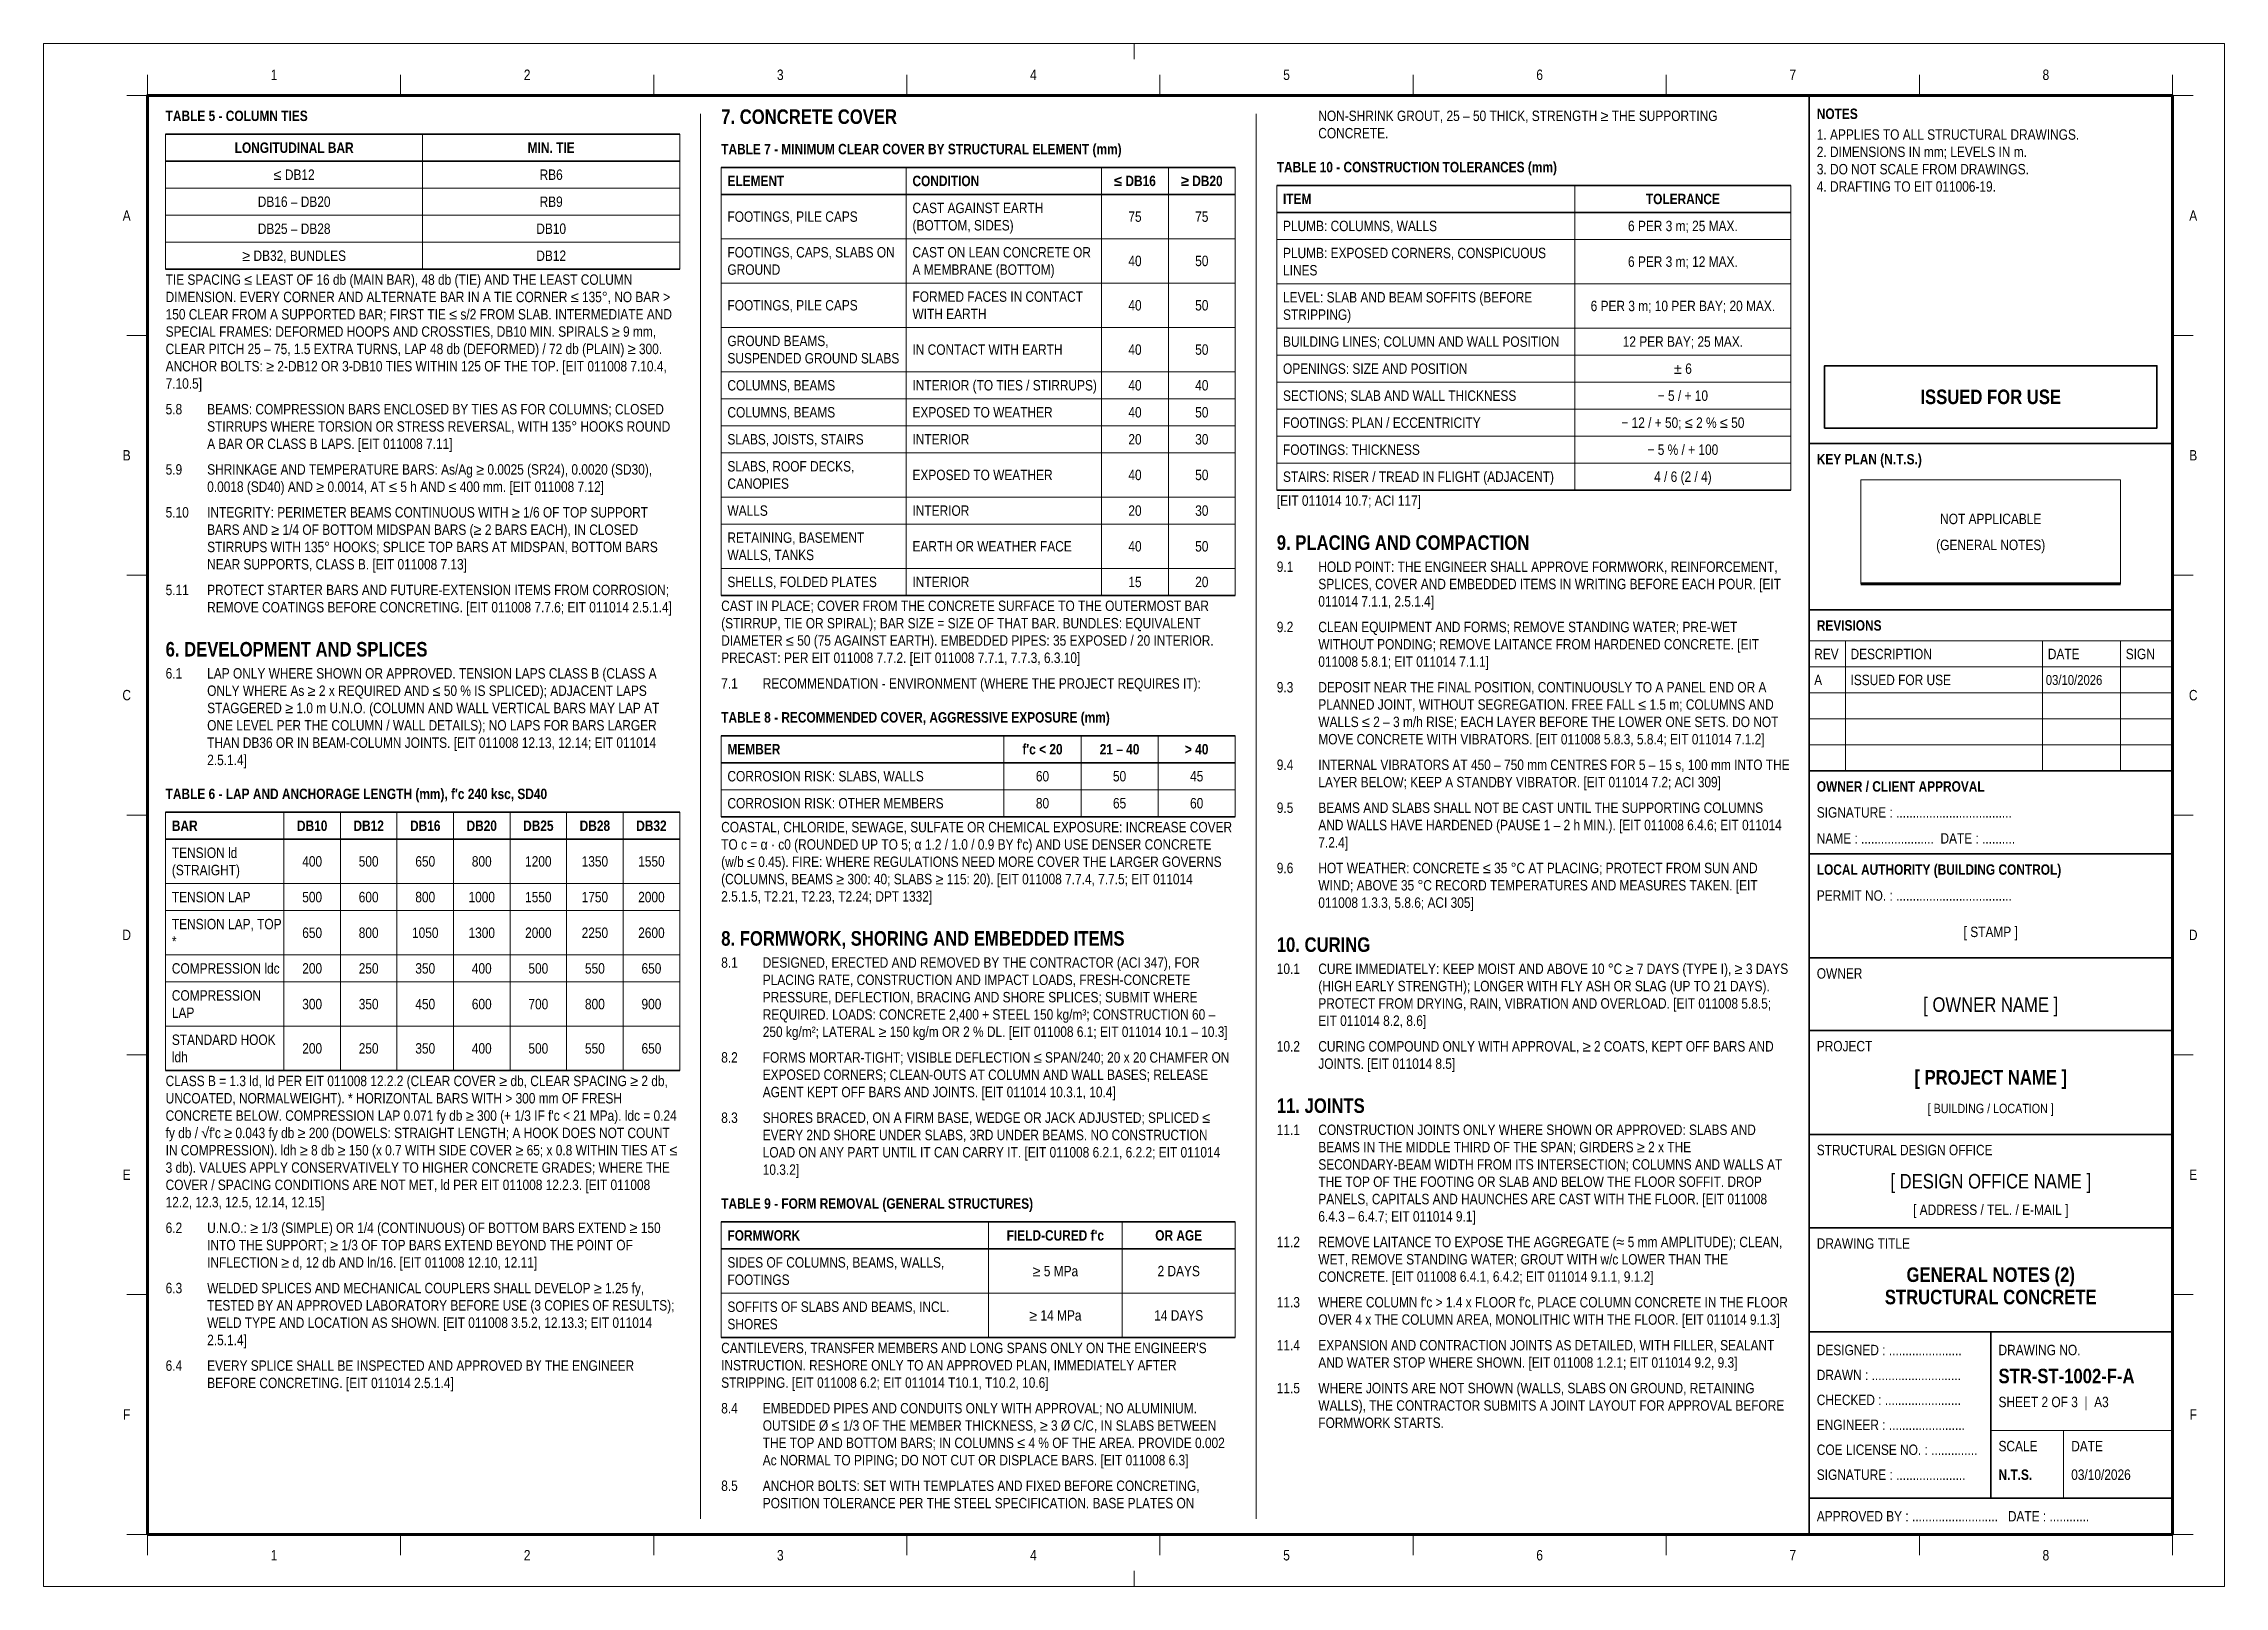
# Paper-space layout '1002' of a CAD drawing. Header units: millimetres. Extents: x 0 to 420, y 0 to 297.
# The model-space entities are those that its viewports show. They can reach past a viewport. Long polylines and large blocks are cut down to what shows.
import ezdxf
from ezdxf.enums import TextEntityAlignment as Align

# ---------------------------------------------------------------- set-up
doc = ezdxf.new("R2010")
doc.units = ezdxf.units.MM
for name, color, linetype, lineweight in [('S-FRAME', 7, 'Continuous', 70), ('S-TEXT', 7, 'Continuous', 18), ('S-TITLE', 7, 'Continuous', 35), ('S-TTLB', 7, 'Continuous', 35), ('S-TTLB-THIN', 8, 'Continuous', 18), ('S-ZONE', 8, 'Continuous', 18)]:
    doc.layers.add(name, color=color, linetype=linetype, lineweight=lineweight)
for name, color, linetype, lineweight, plot in [('S-SHEET', 8, 'Continuous', 13, False), ('S-TB-AREA', 8, 'Continuous', 13, False), ('S-VPORT', 8, 'Continuous', 13, False)]:
    doc.layers.add(name, color=color, linetype=linetype, lineweight=lineweight, plot=plot)
doc.styles.add('AN', font='ARIALN_0.TTF')
doc.styles.add('ANB', font='ARIALNB_0.TTF')

# ---------------------------------------------------------------- blocks, each defined once
blk = doc.blocks.new('TB-A3-NRW')
at = {"layer": 'S-FRAME', "flags": 128}
blk.add_lwpolyline([(20, 10), (410, 10), (410, 287), (20, 287)], close=True, dxfattribs=at)
blk.add_lwpolyline([(350, 193), (400, 193)], dxfattribs=at)
at = {"layer": 'S-SHEET', "flags": 128}
blk.add_lwpolyline([(0, 0), (420, 0), (420, 297), (0, 297)], close=True, dxfattribs=at)
at = {"layer": 'S-TB-AREA', "flags": 128}
blk.add_lwpolyline([(20, 10), (340, 10), (340, 287), (20, 287)], close=True, dxfattribs=at)
at = {"layer": 'S-TITLE', "flags": 128}
blk.add_lwpolyline([(343, 223), (407, 223), (407, 235), (343, 235)], close=True, dxfattribs=at)
at = {"layer": 'S-TTLB'}
for p, q in [((340, 10), (340, 287)), ((340, 220), (410, 220)), ((340, 188), (410, 188)), ((340, 157), (410, 157)), ((340, 157), (410, 157)), ((340, 141), (410, 141)), ((340, 121), (410, 121)), ((340, 107), (410, 107)), ((340, 87), (410, 87)), ((340, 69), (410, 69)), ((340, 49), (410, 49)), ((375, 17), (375, 49)), ((340, 17), (410, 17))]:
    blk.add_line(p, q, dxfattribs=at)
at = {"layer": 'S-TTLB-THIN'}
for p, q in [((340, 182), (410, 182)), ((347, 157), (347, 182)), ((385, 157), (385, 182)), ((400, 157), (400, 182)), ((340, 177), (410, 177)), ((340, 172), (410, 172)), ((340, 167), (410, 167)), ((340, 162), (410, 162)), ((375, 30), (410, 30)), ((389, 17), (389, 30))]:
    blk.add_line(p, q, dxfattribs=at)
at = {"layer": 'S-TTLB-THIN', "flags": 128}
blk.add_lwpolyline([(350, 193), (400, 193), (400, 213), (350, 213)], close=True, dxfattribs=at)
at = {"layer": 'S-ZONE'}
for p, q in [((210, 297), (210, 294)), ((20, 287), (20, 291)), ((68.75, 287), (68.75, 291)), ((117.5, 287), (117.5, 291)), ((166.25, 287), (166.25, 291)), ((215, 287), (215, 291)), ((263.75, 287), (263.75, 291)), ((312.5, 287), (312.5, 291)), ((361.25, 287), (361.25, 291)), ((410, 287), (410, 291)), ((16, 287), (20, 287)), ((410, 287), (414, 287)), ((16, 240.83), (20, 240.83)), ((410, 240.83), (414, 240.83)), ((16, 194.67), (20, 194.67)), ((410, 194.67), (414, 194.67)), ((16, 148.5), (20, 148.5)), ((410, 148.5), (414, 148.5)), ((16, 102.33), (20, 102.33)), ((410, 102.33), (414, 102.33)), ((16, 56.17), (20, 56.17)), ((410, 56.17), (414, 56.17)), ((16, 10), (20, 10)), ((20, 10), (20, 6)), ((68.75, 10), (68.75, 6)), ((117.5, 10), (117.5, 6)), ((166.25, 10), (166.25, 6)), ((215, 10), (215, 6)), ((263.75, 10), (263.75, 6)), ((312.5, 10), (312.5, 6)), ((361.25, 10), (361.25, 6)), ((410, 10), (410, 6)), ((410, 10), (414, 10)), ((210, 0), (210, 3))]:
    blk.add_line(p, q, dxfattribs=at)
at = {"layer": 'S-TEXT'}
for s, style, p in [('NOTES', 'ANB', (341.5, 283.5)), ('KEY PLAN (N.T.S.)', 'ANB', (341.5, 217)), ('REVISIONS', 'ANB', (341.5, 185)), ('REV', 'AN', (341, 179.5)), ('DESCRIPTION', 'AN', (348, 179.5)), ('DATE', 'AN', (386, 179.5)), ('SIGN', 'AN', (401, 179.5)), ('OWNER / CLIENT APPROVAL', 'ANB', (341.5, 154)), ('SIGNATURE : ...................................', 'AN', (341.5, 149)), ('NAME : ......................  DATE : ..........', 'AN', (341.5, 144)), ('LOCAL AUTHORITY (BUILDING CONTROL)', 'ANB', (341.5, 138)), ('PERMIT NO. : ...................................', 'AN', (341.5, 133)), ('OWNER', 'AN', (341.5, 118)), ('PROJECT', 'AN', (341.5, 104)), ('STRUCTURAL DESIGN OFFICE', 'AN', (341.5, 84)), ('DRAWING TITLE', 'AN', (341.5, 66)), ('DESIGNED : ......................', 'AN', (341.5, 45.5)), ('DRAWING NO.', 'AN', (376.5, 45.5)), ('DRAWN : ...........................', 'AN', (341.5, 40.7)), ('CHECKED : .......................', 'AN', (341.5, 35.9)), ('ENGINEER : .......................', 'AN', (341.5, 31.1)), ('COE LICENSE NO. : ..............', 'AN', (341.5, 26.3)), ('SCALE', 'AN', (376.5, 27)), ('DATE', 'AN', (390.5, 27)), ('SIGNATURE : .....................', 'AN', (341.5, 21.5)), ('APPROVED BY : ..........................   DATE : ............', 'AN', (341.5, 13.5))]:
    blk.add_text(s, height=2, dxfattribs=dict(at, style=style)).set_placement(p, align=Align.MIDDLE_LEFT)
at = {"layer": 'S-TEXT', "style": 'AN'}
blk.add_text('[ STAMP ]', height=2, dxfattribs=at).set_placement((375, 126), align=Align.MIDDLE_CENTER)
at = {"layer": 'S-TEXT', "insert": (341.5, 280.5), "char_height": 2, "width": 67, "attachment_point": 1, "style": 'AN'}
blk.add_mtext('1. APPLIES TO ALL STRUCTURAL DRAWINGS.\\P2. DIMENSIONS IN mm; LEVELS IN m.\\P3. DO NOT SCALE FROM DRAWINGS.\\P4. DRAFTING TO EIT 011006-19.', dxfattribs=at)
at = {"layer": 'S-TEXT'}
for tag, height, style, p in [('STATUS_1', 2.8, 'ANB', (375, 231.2)), ('STATUS_2', 2.8, 'ANB', (375, 226.8)), ('KEYPLAN_1', 2, 'AN', (375, 205.5)), ('KEYPLAN_2', 2, 'AN', (375, 200.5)), ('OWNER', 2.8, 'AN', (375, 112)), ('PROJECT', 2.8, 'ANB', (375, 98)), ('LOCATION', 1.8, 'AN', (375, 92)), ('OFFICE', 2.8, 'AN', (375, 78)), ('OFFICE_ADDR', 2, 'AN', (375, 72.5)), ('TITLE_1', 2.8, 'ANB', (375, 60)), ('TITLE_2', 2.8, 'ANB', (375, 55.7)), ('TITLE_3', 2.8, 'ANB', (375, 51.4))]:
    blk.add_attdef(tag, text='', height=height, dxfattribs=dict(at, style=style)).set_placement(p, align=Align.MIDDLE_CENTER)
for tag, height, style, p in [('REV_1', 2, 'AN', (341, 174.5)), ('REV_1_DESC', 2, 'AN', (348, 174.5)), ('REV_1_DATE', 1.9, 'AN', (385.6, 174.5)), ('REV_2', 2, 'AN', (341, 169.5)), ('REV_2_DESC', 2, 'AN', (348, 169.5)), ('REV_2_DATE', 1.9, 'AN', (385.6, 169.5)), ('REV_3', 2, 'AN', (341, 164.5)), ('REV_3_DESC', 2, 'AN', (348, 164.5)), ('REV_3_DATE', 1.9, 'AN', (385.6, 164.5)), ('REV_4', 2, 'AN', (341, 159.5)), ('REV_4_DESC', 2, 'AN', (348, 159.5)), ('REV_4_DATE', 1.9, 'AN', (385.6, 159.5)), ('DWG_NO', 2.8, 'ANB', (376.5, 40.5)), ('SHEET', 2, 'AN', (376.5, 35.5)), ('SCALE', 2, 'ANB', (376.5, 21.5)), ('DATE', 2, 'AN', (390.5, 21.5))]:
    blk.add_attdef(tag, text='', height=height, dxfattribs=dict(at, style=style)).set_placement(p, align=Align.MIDDLE_LEFT)
at = {"layer": 'S-ZONE', "style": 'AN'}
for s, p in [('1', (44.38, 291)), ('2', (93.12, 291)), ('3', (141.88, 291)), ('4', (190.62, 291)), ('5', (239.38, 291)), ('6', (288.12, 291)), ('7', (336.88, 291)), ('8', (385.62, 291)), ('A', (16, 263.92)), ('A', (414, 263.92)), ('B', (16, 217.75)), ('B', (414, 217.75)), ('C', (16, 171.58)), ('C', (414, 171.58)), ('D', (16, 125.42)), ('D', (414, 125.42)), ('E', (16, 79.25)), ('E', (414, 79.25)), ('F', (16, 33.08)), ('F', (414, 33.08)), ('1', (44.38, 6)), ('2', (93.12, 6)), ('3', (141.88, 6)), ('4', (190.62, 6)), ('5', (239.38, 6)), ('6', (288.12, 6)), ('7', (336.88, 6)), ('8', (385.62, 6))]:
    blk.add_text(s, height=2, dxfattribs=at).set_placement(p, align=Align.MIDDLE_CENTER)
blk = doc.blocks.new('NOTES-1002-1', base_point=(23.5, 13))
at = {"layer": 'S-TTLB'}
for p, q in [((23.5, 279.57), (122.5, 279.57)), ((23.5, 274.37), (122.5, 274.37)), ((130.5, 273.17), (229.5, 273.17)), ((237.5, 269.7), (336.5, 269.7)), ((130.5, 267.97), (229.5, 267.97)), ((237.5, 264.5), (336.5, 264.5)), ((23.5, 253.57), (122.5, 253.57)), ((237.5, 211.03), (336.5, 211.03)), ((130.5, 190.77), (229.5, 190.77)), ((130.5, 163.77), (229.5, 163.77)), ((130.5, 158.57), (229.5, 158.57)), ((23.5, 149.03), (122.5, 149.03)), ((130.5, 148.17), (229.5, 148.17)), ((23.5, 143.83), (122.5, 143.83)), ((23.5, 99.3), (122.5, 99.3)), ((130.5, 70.17), (229.5, 70.17)), ((130.5, 64.97), (229.5, 64.97)), ((130.5, 47.9), (229.5, 47.9))]:
    blk.add_line(p, q, dxfattribs=at)
at = {"layer": 'S-TTLB-THIN'}
for p, q in [((126.5, 13), (126.5, 283.5)), ((233.5, 13), (233.5, 283.5)), ((23.5, 279.57), (23.5, 253.57)), ((73, 279.57), (73, 253.57)), ((122.5, 279.57), (122.5, 253.57)), ((130.5, 273.17), (130.5, 190.77)), ((166.14, 273.17), (166.14, 190.77)), ((203.76, 273.17), (203.76, 190.77)), ((216.63, 273.17), (216.63, 190.77)), ((229.5, 273.17), (229.5, 190.77)), ((23.5, 269.17), (122.5, 269.17)), ((237.5, 269.7), (237.5, 211.03)), ((294.92, 269.7), (294.92, 211.03)), ((336.5, 269.7), (336.5, 211.03)), ((23.5, 263.97), (122.5, 263.97)), ((23.5, 258.77), (122.5, 258.77)), ((130.5, 259.43), (229.5, 259.43)), ((237.5, 259.3), (336.5, 259.3)), ((130.5, 250.9), (229.5, 250.9)), ((237.5, 250.77), (336.5, 250.77)), ((130.5, 242.37), (229.5, 242.37)), ((237.5, 242.23), (336.5, 242.23)), ((237.5, 237.03), (336.5, 237.03)), ((130.5, 233.83), (229.5, 233.83)), ((237.5, 231.83), (336.5, 231.83)), ((130.5, 228.63), (229.5, 228.63)), ((130.5, 223.43), (229.5, 223.43)), ((237.5, 226.63), (336.5, 226.63)), ((237.5, 221.43), (336.5, 221.43)), ((130.5, 218.23), (229.5, 218.23)), ((237.5, 216.23), (336.5, 216.23)), ((130.5, 209.7), (229.5, 209.7)), ((130.5, 204.5), (229.5, 204.5)), ((130.5, 195.97), (229.5, 195.97)), ((130.5, 163.77), (130.5, 148.17)), ((184.95, 163.77), (184.95, 148.17)), ((199.8, 163.77), (199.8, 148.17)), ((214.65, 163.77), (214.65, 148.17)), ((229.5, 163.77), (229.5, 148.17)), ((130.5, 153.37), (229.5, 153.37)), ((23.5, 149.03), (23.5, 99.3)), ((46.27, 149.03), (46.27, 99.3)), ((57.16, 149.03), (57.16, 99.3)), ((68.05, 149.03), (68.05, 99.3)), ((78.94, 149.03), (78.94, 99.3)), ((89.83, 149.03), (89.83, 99.3)), ((100.72, 149.03), (100.72, 99.3)), ((111.61, 149.03), (111.61, 99.3)), ((122.5, 149.03), (122.5, 99.3)), ((23.5, 135.3), (122.5, 135.3)), ((23.5, 130.1), (122.5, 130.1)), ((23.5, 121.57), (122.5, 121.57)), ((23.5, 116.37), (122.5, 116.37)), ((23.5, 107.83), (122.5, 107.83)), ((130.5, 70.17), (130.5, 47.9)), ((181.98, 70.17), (181.98, 47.9)), ((207.72, 70.17), (207.72, 47.9)), ((229.5, 70.17), (229.5, 47.9)), ((130.5, 56.43), (229.5, 56.43))]:
    blk.add_line(p, q, dxfattribs=at)
at = {"layer": 'S-TEXT'}
for s, height, style, p in [('TABLE 5 - COLUMN TIES', 2, 'ANB', (23.5, 281.5)), ('7. CONCRETE COVER', 2.8, 'ANB', (130.5, 280.7)), ('NON-SHRINK GROUT, 25 – 50 THICK, STRENGTH ≥ THE SUPPORTING', 2, 'AN', (245.5, 281.5)), ('TABLE 7 - MINIMUM CLEAR COVER BY STRUCTURAL ELEMENT (mm)', 2, 'ANB', (130.5, 275.1)), ('CONCRETE.', 2, 'AN', (245.5, 278.17)), ('TABLE 10 - CONSTRUCTION TOLERANCES (mm)', 2, 'ANB', (237.5, 271.63)), ('TIE SPACING ≤ LEAST OF 16 db (MAIN BAR), 48 db (TIE) AND THE LEAST COLUMN', 2, 'AN', (23.5, 249.97)), ('DIMENSION. EVERY CORNER AND ALTERNATE BAR IN A TIE CORNER ≤ 135°, NO BAR >', 2, 'AN', (23.5, 246.63)), ('150 CLEAR FROM A SUPPORTED BAR; FIRST TIE ≤ s/2 FROM SLAB. INTERMEDIATE AND', 2, 'AN', (23.5, 243.3)), ('SPECIAL FRAMES: DEFORMED HOOPS AND CROSSTIES, DB10 MIN. SPIRALS ≥ 9 mm,', 2, 'AN', (23.5, 239.97)), ('ANCHOR BOLTS: ≥ 2-DB12 OR 3-DB10 TIES WITHIN 125 OF THE TOP. [EIT 011008 7.10.4,', 2, 'AN', (23.5, 233.3)), ('CLEAR PITCH 25 – 75, 1.5 EXTRA TURNS, LAP 48 db (DEFORMED) / 72 db (PLAIN) ≥ 300.', 2, 'AN', (23.5, 236.63)), ('7.10.5]', 2, 'AN', (23.5, 229.97)), ('5.8', 2, 'AN', (23.5, 225.03)), ('BEAMS: COMPRESSION BARS ENCLOSED BY TIES AS FOR COLUMNS; CLOSED', 2, 'AN', (31.5, 225.03)), ('STIRRUPS WHERE TORSION OR STRESS REVERSAL, WITH 135° HOOKS ROUND', 2, 'AN', (31.5, 221.7)), ('A BAR OR CLASS B LAPS. [EIT 011008 7.11]', 2, 'AN', (31.5, 218.37)), ('5.9', 2, 'AN', (23.5, 213.43)), ('SHRINKAGE AND TEMPERATURE BARS: As/Ag ≥ 0.0025 (SR24), 0.0020 (SD30),', 2, 'AN', (31.5, 213.43)), ('0.0018 (SD40) AND ≥ 0.0014, AT ≤ 5 h AND ≤ 400 mm. [EIT 011008 7.12]', 2, 'AN', (31.5, 210.1)), ('[EIT 011014 10.7; ACI 117]', 2, 'AN', (237.5, 207.43)), ('5.10', 2, 'AN', (23.5, 205.17)), ('INTEGRITY: PERIMETER BEAMS CONTINUOUS WITH ≥ 1/6 OF TOP SUPPORT', 2, 'AN', (31.5, 205.17)), ('BARS AND ≥ 1/4 OF BOTTOM MIDSPAN BARS (≥ 2 BARS EACH), IN CLOSED', 2, 'AN', (31.5, 201.83)), ('9. PLACING AND COMPACTION', 2.8, 'ANB', (237.5, 198.7)), ('STIRRUPS WITH 135° HOOKS; SPLICE TOP BARS AT MIDSPAN, BOTTOM BARS', 2, 'AN', (31.5, 198.5)), ('NEAR SUPPORTS, CLASS B. [EIT 011008 7.13]', 2, 'AN', (31.5, 195.17)), ('9.1', 2, 'AN', (237.5, 194.7)), ('SPLICES, COVER AND EMBEDDED ITEMS IN WRITING BEFORE EACH POUR. [EIT', 2, 'AN', (245.5, 191.37)), ('HOLD POINT: THE ENGINEER SHALL APPROVE FORMWORK, REINFORCEMENT,', 2, 'AN', (245.5, 194.7)), ('5.11', 2, 'AN', (23.5, 190.23)), ('PROTECT STARTER BARS AND FUTURE-EXTENSION ITEMS FROM CORROSION;', 2, 'AN', (31.5, 190.23)), ('REMOVE COATINGS BEFORE CONCRETING. [EIT 011008 7.7.6; EIT 011014 2.5.1.4]', 2, 'AN', (31.5, 186.9)), ('CAST IN PLACE; COVER FROM THE CONCRETE SURFACE TO THE OUTERMOST BAR', 2, 'AN', (130.5, 187.17)), ('011014 7.1.1, 2.5.1.4]', 2, 'AN', (245.5, 188.03)), ('(STIRRUP, TIE OR SPIRAL); BAR SIZE = SIZE OF THAT BAR. BUNDLES: EQUIVALENT', 2, 'AN', (130.5, 183.83)), ('9.2', 2, 'AN', (237.5, 183.1)), ('CLEAN EQUIPMENT AND FORMS; REMOVE STANDING WATER; PRE-WET', 2, 'AN', (245.5, 183.1)), ('6. DEVELOPMENT AND SPLICES', 2.8, 'ANB', (23.5, 178.17)), ('DIAMETER ≤ 50 (75 AGAINST EARTH). EMBEDDED PIPES: 35 EXPOSED / 20 INTERIOR.', 2, 'AN', (130.5, 180.5)), ('WITHOUT PONDING; REMOVE LAITANCE FROM HARDENED CONCRETE. [EIT', 2, 'AN', (245.5, 179.77)), ('6.1', 2, 'AN', (23.5, 174.17)), ('LAP ONLY WHERE SHOWN OR APPROVED. TENSION LAPS CLASS B (CLASS A', 2, 'AN', (31.5, 174.17)), ('PRECAST: PER EIT 011008 7.7.2. [EIT 011008 7.7.1, 7.7.3, 6.3.10]', 2, 'AN', (130.5, 177.17)), ('011008 5.8.1; EIT 011014 7.1.1]', 2, 'AN', (245.5, 176.43)), ('ONLY WHERE As ≥ 2 x REQUIRED AND ≤ 50 % IS SPLICED); ADJACENT LAPS', 2, 'AN', (31.5, 170.83)), ('7.1', 2, 'AN', (130.5, 172.23)), ('RECOMMENDATION - ENVIRONMENT (WHERE THE PROJECT REQUIRES IT):', 2, 'AN', (138.5, 172.23)), ('9.3', 2, 'AN', (237.5, 171.5)), ('DEPOSIT NEAR THE FINAL POSITION, CONTINUOUSLY TO A PANEL END OR A', 2, 'AN', (245.5, 171.5)), ('STAGGERED ≥ 1.0 m U.N.O. (COLUMN AND WALL VERTICAL BARS MAY LAP AT', 2, 'AN', (31.5, 167.5)), ('TABLE 8 - RECOMMENDED COVER, AGGRESSIVE EXPOSURE (mm)', 2, 'ANB', (130.5, 165.7)), ('PLANNED JOINT, WITHOUT SEGREGATION. FREE FALL ≤ 1.5 m; COLUMNS AND', 2, 'AN', (245.5, 168.17)), ('ONE LEVEL PER THE COLUMN / WALL DETAILS); NO LAPS FOR BARS LARGER', 2, 'AN', (31.5, 164.17)), ('WALLS ≤ 2 – 3 m/h RISE; EACH LAYER BEFORE THE LOWER ONE SETS. DO NOT', 2, 'AN', (245.5, 164.83)), ('MOVE CONCRETE WITH VIBRATORS. [EIT 011008 5.8.3, 5.8.4; EIT 011014 7.1.2]', 2, 'AN', (245.5, 161.5)), ('THAN DB36 OR IN BEAM-COLUMN JOINTS. [EIT 011008 12.13, 12.14; EIT 011014', 2, 'AN', (31.5, 160.83)), ('2.5.1.4]', 2, 'AN', (31.5, 157.5)), ('9.4', 2, 'AN', (237.5, 156.57)), ('LAYER BELOW; KEEP A STANDBY VIBRATOR. [EIT 011014 7.2; ACI 309]', 2, 'AN', (245.5, 153.23)), ('INTERNAL VIBRATORS AT 450 – 750 mm CENTRES FOR 5 – 15 s, 100 mm INTO THE', 2, 'AN', (245.5, 156.57)), ("TABLE 6 - LAP AND ANCHORAGE LENGTH (mm), f'c 240 ksc, SD40", 2, 'ANB', (23.5, 150.97)), ('COASTAL, CHLORIDE, SEWAGE, SULFATE OR CHEMICAL EXPOSURE: INCREASE COVER', 2, 'AN', (130.5, 144.57)), ('9.5', 2, 'AN', (237.5, 148.3)), ('AND WALLS HAVE HARDENED (PAUSE 1 – 2 h MIN.). [EIT 011008 6.4.6; EIT 011014', 2, 'AN', (245.5, 144.97)), ('BEAMS AND SLABS SHALL NOT BE CAST UNTIL THE SUPPORTING COLUMNS', 2, 'AN', (245.5, 148.3)), ("TO c = α · c0 (ROUNDED UP TO 5; α 1.2 / 1.0 / 0.9 BY f'c) AND USE DENSER CONCRETE", 2, 'AN', (130.5, 141.23)), ('7.2.4]', 2, 'AN', (245.5, 141.63)), ('(w/b ≤ 0.45). FIRE: WHERE REGULATIONS NEED MORE COVER THE LARGER GOVERNS', 2, 'AN', (130.5, 137.9)), ('9.6', 2, 'AN', (237.5, 136.7)), ('HOT WEATHER: CONCRETE ≤ 35 °C AT PLACING; PROTECT FROM SUN AND', 2, 'AN', (245.5, 136.7)), ('(COLUMNS, BEAMS ≥ 300: 40; SLABS ≥ 115: 20). [EIT 011008 7.7.4, 7.7.5; EIT 011014', 2, 'AN', (130.5, 134.57)), ('WIND; ABOVE 35 °C RECORD TEMPERATURES AND MEASURES TAKEN. [EIT', 2, 'AN', (245.5, 133.37)), ('2.5.1.5, T2.21, T2.23, T2.24; DPT 1332]', 2, 'AN', (130.5, 131.23)), ('011008 1.3.3, 5.8.6; ACI 305]', 2, 'AN', (245.5, 130.03)), ('8. FORMWORK, SHORING AND EMBEDDED ITEMS', 2.8, 'ANB', (130.5, 122.5)), ('10. CURING', 2.8, 'ANB', (237.5, 121.3)), ('8.1', 2, 'AN', (130.5, 118.5)), ('DESIGNED, ERECTED AND REMOVED BY THE CONTRACTOR (ACI 347), FOR', 2, 'AN', (138.5, 118.5)), ('PLACING RATE, CONSTRUCTION AND IMPACT LOADS, FRESH-CONCRETE', 2, 'AN', (138.5, 115.17)), ('10.1', 2, 'AN', (237.5, 117.3)), ('CURE IMMEDIATELY: KEEP MOIST AND ABOVE 10 °C ≥ 7 DAYS (TYPE I), ≥ 3 DAYS', 2, 'AN', (245.5, 117.3)), ('PRESSURE, DEFLECTION, BRACING AND SHORE SPLICES; SUBMIT WHERE', 2, 'AN', (138.5, 111.83)), ('(HIGH EARLY STRENGTH); LONGER WITH FLY ASH OR SLAG (UP TO 21 DAYS).', 2, 'AN', (245.5, 113.97)), ('REQUIRED. LOADS: CONCRETE 2,400 + STEEL 150 kg/m³; CONSTRUCTION 60 –', 2, 'AN', (138.5, 108.5)), ('PROTECT FROM DRYING, RAIN, VIBRATION AND OVERLOAD. [EIT 011008 5.8.5;', 2, 'AN', (245.5, 110.63)), ('EIT 011014 8.2, 8.6]', 2, 'AN', (245.5, 107.3)), ('250 kg/m²; LATERAL ≥ 150 kg/m OR 2 % DL. [EIT 011008 6.1; EIT 011014 10.1 – 10.3]', 2, 'AN', (138.5, 105.17)), ('8.2', 2, 'AN', (130.5, 100.23)), ('FORMS MORTAR-TIGHT; VISIBLE DEFLECTION ≤ SPAN/240; 20 x 20 CHAMFER ON', 2, 'AN', (138.5, 100.23)), ('10.2', 2, 'AN', (237.5, 102.37)), ('JOINTS. [EIT 011014 8.5]', 2, 'AN', (245.5, 99.03)), ('CURING COMPOUND ONLY WITH APPROVAL, ≥ 2 COATS, KEPT OFF BARS AND', 2, 'AN', (245.5, 102.37)), ('CLASS B = 1.3 ld, ld PER EIT 011008 12.2.2 (CLEAR COVER ≥ db, CLEAR SPACING ≥ 2 db,', 2, 'AN', (23.5, 95.7)), ('EXPOSED CORNERS; CLEAN-OUTS AT COLUMN AND WALL BASES; RELEASE', 2, 'AN', (138.5, 96.9)), ('UNCOATED, NORMALWEIGHT). * HORIZONTAL BARS WITH > 300 mm OF FRESH', 2, 'AN', (23.5, 92.37)), ('AGENT KEPT OFF BARS AND JOINTS. [EIT 011014 10.3.1, 10.4]', 2, 'AN', (138.5, 93.57)), ('11. JOINTS', 2.8, 'ANB', (237.5, 90.3)), ("fy db / √f'c ≥ 0.043 fy db ≥ 200 (DOWELS: STRAIGHT LENGTH; A HOOK DOES NOT COUNT", 2, 'AN', (23.5, 85.7)), ("CONCRETE BELOW. COMPRESSION LAP 0.071 fy db ≥ 300 (+ 1/3 IF f'c < 21 MPa). ldc = 0.24", 2, 'AN', (23.5, 89.03)), ('8.3', 2, 'AN', (130.5, 88.63)), ('SHORES BRACED, ON A FIRM BASE, WEDGE OR JACK ADJUSTED; SPLICED ≤', 2, 'AN', (138.5, 88.63)), ('11.1', 2, 'AN', (237.5, 86.3)), ('CONSTRUCTION JOINTS ONLY WHERE SHOWN OR APPROVED: SLABS AND', 2, 'AN', (245.5, 86.3)), ('IN COMPRESSION). ldh ≥ 8 db ≥ 150 (x 0.7 WITH SIDE COVER ≥ 65; x 0.8 WITHIN TIES AT ≤', 2, 'AN', (23.5, 82.37)), ('EVERY 2ND SHORE UNDER SLABS, 3RD UNDER BEAMS. NO CONSTRUCTION', 2, 'AN', (138.5, 85.3)), ('LOAD ON ANY PART UNTIL IT CAN CARRY IT. [EIT 011008 6.2.1, 6.2.2; EIT 011014', 2, 'AN', (138.5, 81.97)), ('BEAMS IN THE MIDDLE THIRD OF THE SPAN; GIRDERS ≥ 2 x THE', 2, 'AN', (245.5, 82.97)), ('3 db). VALUES APPLY CONSERVATIVELY TO HIGHER CONCRETE GRADES; WHERE THE', 2, 'AN', (23.5, 79.03)), ('10.3.2]', 2, 'AN', (138.5, 78.63)), ('SECONDARY-BEAM WIDTH FROM ITS INTERSECTION; COLUMNS AND WALLS AT', 2, 'AN', (245.5, 79.63)), ('COVER / SPACING CONDITIONS ARE NOT MET, ld PER EIT 011008 12.2.3. [EIT 011008', 2, 'AN', (23.5, 75.7)), ('THE TOP OF THE FOOTING OR SLAB AND BELOW THE FLOOR SOFFIT. DROP', 2, 'AN', (245.5, 76.3)), ('PANELS, CAPITALS AND HAUNCHES ARE CAST WITH THE FLOOR. [EIT 011008', 2, 'AN', (245.5, 72.97)), ('12.2, 12.3, 12.5, 12.14, 12.15]', 2, 'AN', (23.5, 72.37)), ('TABLE 9 - FORM REMOVAL (GENERAL STRUCTURES)', 2, 'ANB', (130.5, 72.1)), ('6.4.3 – 6.4.7; EIT 011014 9.1]', 2, 'AN', (245.5, 69.63)), ('6.2', 2, 'AN', (23.5, 67.43)), ('U.N.O.: ≥ 1/3 (SIMPLE) OR 1/4 (CONTINUOUS) OF BOTTOM BARS EXTEND ≥ 150', 2, 'AN', (31.5, 67.43)), ('11.2', 2, 'AN', (237.5, 64.7)), ('REMOVE LAITANCE TO EXPOSE THE AGGREGATE (≈ 5 mm AMPLITUDE); CLEAN,', 2, 'AN', (245.5, 64.7)), ('INTO THE SUPPORT; ≥ 1/3 OF TOP BARS EXTEND BEYOND THE POINT OF', 2, 'AN', (31.5, 64.1)), ('INFLECTION ≥ d, 12 db AND ln/16. [EIT 011008 12.10, 12.11]', 2, 'AN', (31.5, 60.77)), ('WET, REMOVE STANDING WATER; GROUT WITH w/c LOWER THAN THE', 2, 'AN', (245.5, 61.37)), ('CONCRETE. [EIT 011008 6.4.1, 6.4.2; EIT 011014 9.1.1, 9.1.2]', 2, 'AN', (245.5, 58.03)), ('6.3', 2, 'AN', (23.5, 55.83)), ('WELDED SPLICES AND MECHANICAL COUPLERS SHALL DEVELOP ≥ 1.25 fy,', 2, 'AN', (31.5, 55.83)), ('TESTED BY AN APPROVED LABORATORY BEFORE USE (3 COPIES OF RESULTS);', 2, 'AN', (31.5, 52.5)), ('11.3', 2, 'AN', (237.5, 53.1)), ("WHERE COLUMN f'c > 1.4 x FLOOR f'c, PLACE COLUMN CONCRETE IN THE FLOOR", 2, 'AN', (245.5, 53.1)), ('WELD TYPE AND LOCATION AS SHOWN. [EIT 011008 3.5.2, 12.13.3; EIT 011014', 2, 'AN', (31.5, 49.17)), ('OVER 4 x THE COLUMN AREA, MONOLITHIC WITH THE FLOOR. [EIT 011014 9.1.3]', 2, 'AN', (245.5, 49.77)), ('2.5.1.4]', 2, 'AN', (31.5, 45.83)), ("CANTILEVERS, TRANSFER MEMBERS AND LONG SPANS ONLY ON THE ENGINEER'S", 2, 'AN', (130.5, 44.3)), ('11.4', 2, 'AN', (237.5, 44.83)), ('EXPANSION AND CONTRACTION JOINTS AS DETAILED, WITH FILLER, SEALANT', 2, 'AN', (245.5, 44.83)), ('6.4', 2, 'AN', (23.5, 40.9)), ('EVERY SPLICE SHALL BE INSPECTED AND APPROVED BY THE ENGINEER', 2, 'AN', (31.5, 40.9)), ('INSTRUCTION. RESHORE ONLY TO AN APPROVED PLAN, IMMEDIATELY AFTER', 2, 'AN', (130.5, 40.97)), ('AND WATER STOP WHERE SHOWN. [EIT 011008 1.2.1; EIT 011014 9.2, 9.3]', 2, 'AN', (245.5, 41.5)), ('BEFORE CONCRETING. [EIT 011014 2.5.1.4]', 2, 'AN', (31.5, 37.57)), ('STRIPPING. [EIT 011008 6.2; EIT 011014 T10.1, T10.2, 10.6]', 2, 'AN', (130.5, 37.63)), ('11.5', 2, 'AN', (237.5, 36.57)), ('WHERE JOINTS ARE NOT SHOWN (WALLS, SLABS ON GROUND, RETAINING', 2, 'AN', (245.5, 36.57)), ('8.4', 2, 'AN', (130.5, 32.7)), ('EMBEDDED PIPES AND CONDUITS ONLY WITH APPROVAL; NO ALUMINIUM.', 2, 'AN', (138.5, 32.7)), ('WALLS), THE CONTRACTOR SUBMITS A JOINT LAYOUT FOR APPROVAL BEFORE', 2, 'AN', (245.5, 33.23)), ('OUTSIDE Ø ≤ 1/3 OF THE MEMBER THICKNESS, ≥ 3 Ø C/C, IN SLABS BETWEEN', 2, 'AN', (138.5, 29.37)), ('FORMWORK STARTS.', 2, 'AN', (245.5, 29.9)), ('Ac NORMAL TO PIPING; DO NOT CUT OR DISPLACE BARS. [EIT 011008 6.3]', 2, 'AN', (138.5, 22.7)), ('THE TOP AND BOTTOM BARS; IN COLUMNS ≤ 4 % OF THE AREA. PROVIDE 0.002', 2, 'AN', (138.5, 26.03)), ('8.5', 2, 'AN', (130.5, 17.77)), ('ANCHOR BOLTS: SET WITH TEMPLATES AND FIXED BEFORE CONCRETING,', 2, 'AN', (138.5, 17.77)), ('POSITION TOLERANCE PER THE STEEL SPECIFICATION. BASE PLATES ON', 2, 'AN', (138.5, 14.43))]:
    blk.add_text(s, height=height, dxfattribs=dict(at, style=style)).set_placement(p, align=Align.BOTTOM_LEFT)
for s, style, p in [('LONGITUDINAL BAR', 'ANB', (48.25, 276.97)), ('MIN. TIE', 'ANB', (97.75, 276.97)), ('≤ DB12', 'AN', (48.25, 271.77)), ('RB6', 'AN', (97.75, 271.77)), ('≤ DB16', 'ANB', (210.19, 270.57)), ('≥ DB20', 'ANB', (223.06, 270.57)), ('DB16 – DB20', 'AN', (48.25, 266.57)), ('RB9', 'AN', (97.75, 266.57)), ('75', 'AN', (210.19, 263.7)), ('75', 'AN', (223.06, 263.7)), ('TOLERANCE', 'ANB', (315.71, 267.1)), ('DB25 – DB28', 'AN', (48.25, 261.37)), ('DB10', 'AN', (97.75, 261.37)), ('6 PER 3 m; 25 MAX.', 'AN', (315.71, 261.9)), ('≥ DB32, BUNDLES', 'AN', (48.25, 256.17)), ('DB12', 'AN', (97.75, 256.17)), ('40', 'AN', (210.19, 255.17)), ('50', 'AN', (223.06, 255.17)), ('6 PER 3 m; 12 MAX.', 'AN', (315.71, 255.03)), ('40', 'AN', (210.19, 246.63)), ('50', 'AN', (223.06, 246.63)), ('6 PER 3 m; 10 PER BAY; 20 MAX.', 'AN', (315.71, 246.5)), ('12 PER BAY; 25 MAX.', 'AN', (315.71, 239.63)), ('40', 'AN', (210.19, 238.1)), ('50', 'AN', (223.06, 238.1)), ('± 6', 'AN', (315.71, 234.43)), ('40', 'AN', (210.19, 231.23)), ('40', 'AN', (223.06, 231.23)), ('40', 'AN', (210.19, 226.03)), ('50', 'AN', (223.06, 226.03)), ('− 5 / + 10', 'AN', (315.71, 229.23)), ('− 12 / + 50; ≤ 2 % ≤ 50', 'AN', (315.71, 224.03)), ('20', 'AN', (210.19, 220.83)), ('30', 'AN', (223.06, 220.83)), ('− 5 % / + 100', 'AN', (315.71, 218.83)), ('40', 'AN', (210.19, 213.97)), ('50', 'AN', (223.06, 213.97)), ('4 / 6 (2 / 4)', 'AN', (315.71, 213.63)), ('20', 'AN', (210.19, 207.1)), ('30', 'AN', (223.06, 207.1)), ('40', 'AN', (210.19, 200.23)), ('50', 'AN', (223.06, 200.23)), ('15', 'AN', (210.19, 193.37)), ('20', 'AN', (223.06, 193.37)), ("f'c < 20", 'ANB', (192.38, 161.17)), ('21 – 40', 'ANB', (207.22, 161.17)), ('> 40', 'ANB', (222.07, 161.17)), ('60', 'AN', (192.38, 155.97)), ('50', 'AN', (207.22, 155.97)), ('45', 'AN', (222.07, 155.97)), ('80', 'AN', (192.38, 150.77)), ('65', 'AN', (207.22, 150.77)), ('60', 'AN', (222.07, 150.77)), ('DB10', 'ANB', (51.72, 146.43)), ('DB12', 'ANB', (62.6, 146.43)), ('DB16', 'ANB', (73.5, 146.43)), ('DB20', 'ANB', (84.38, 146.43)), ('DB25', 'ANB', (95.28, 146.43)), ('DB28', 'ANB', (106.17, 146.43)), ('DB32', 'ANB', (117.06, 146.43)), ('400', 'AN', (51.72, 139.57)), ('500', 'AN', (62.6, 139.57)), ('650', 'AN', (73.5, 139.57)), ('800', 'AN', (84.38, 139.57)), ('1200', 'AN', (95.28, 139.57)), ('1350', 'AN', (106.17, 139.57)), ('1550', 'AN', (117.06, 139.57)), ('500', 'AN', (51.72, 132.7)), ('600', 'AN', (62.6, 132.7)), ('800', 'AN', (73.5, 132.7)), ('1000', 'AN', (84.38, 132.7)), ('1550', 'AN', (95.28, 132.7)), ('1750', 'AN', (106.17, 132.7)), ('2000', 'AN', (117.06, 132.7)), ('650', 'AN', (51.72, 125.83)), ('800', 'AN', (62.6, 125.83)), ('1050', 'AN', (73.5, 125.83)), ('1300', 'AN', (84.38, 125.83)), ('2000', 'AN', (95.28, 125.83)), ('2250', 'AN', (106.17, 125.83)), ('2600', 'AN', (117.06, 125.83)), ('200', 'AN', (51.72, 118.97)), ('250', 'AN', (62.6, 118.97)), ('350', 'AN', (73.5, 118.97)), ('400', 'AN', (84.38, 118.97)), ('500', 'AN', (95.28, 118.97)), ('550', 'AN', (106.17, 118.97)), ('650', 'AN', (117.06, 118.97)), ('300', 'AN', (51.72, 112.1)), ('350', 'AN', (62.6, 112.1)), ('450', 'AN', (73.5, 112.1)), ('600', 'AN', (84.38, 112.1)), ('700', 'AN', (95.28, 112.1)), ('800', 'AN', (106.17, 112.1)), ('900', 'AN', (117.06, 112.1)), ('200', 'AN', (51.72, 103.57)), ('250', 'AN', (62.6, 103.57)), ('350', 'AN', (73.5, 103.57)), ('400', 'AN', (84.38, 103.57)), ('500', 'AN', (95.28, 103.57)), ('550', 'AN', (106.17, 103.57)), ('650', 'AN', (117.06, 103.57)), ("FIELD-CURED f'c", 'ANB', (194.85, 67.57)), ('OR AGE', 'ANB', (218.61, 67.57)), ('≥ 5 MPa', 'AN', (194.85, 60.7)), ('2 DAYS', 'AN', (218.61, 60.7)), ('≥ 14 MPa', 'AN', (194.85, 52.17)), ('14 DAYS', 'AN', (218.61, 52.17))]:
    blk.add_text(s, height=2, dxfattribs=dict(at, style=style)).set_placement(p, align=Align.MIDDLE_CENTER)
for s, style, p in [('ELEMENT', 'ANB', (131.7, 270.57)), ('CONDITION', 'ANB', (167.34, 270.57)), ('FOOTINGS, PILE CAPS', 'AN', (131.7, 263.7)), ('CAST AGAINST EARTH', 'AN', (167.34, 265.37)), ('ITEM', 'ANB', (238.7, 267.1)), ('(BOTTOM, SIDES)', 'AN', (167.34, 262.03)), ('PLUMB: COLUMNS, WALLS', 'AN', (238.7, 261.9)), ('FOOTINGS, CAPS, SLABS ON', 'AN', (131.7, 256.83)), ('CAST ON LEAN CONCRETE OR', 'AN', (167.34, 256.83)), ('PLUMB: EXPOSED CORNERS, CONSPICUOUS', 'AN', (238.7, 256.7)), ('GROUND', 'AN', (131.7, 253.5)), ('A MEMBRANE (BOTTOM)', 'AN', (167.34, 253.5)), ('LINES', 'AN', (238.7, 253.37)), ('FORMED FACES IN CONTACT', 'AN', (167.34, 248.3)), ('LEVEL: SLAB AND BEAM SOFFITS (BEFORE', 'AN', (238.7, 248.17)), ('FOOTINGS, PILE CAPS', 'AN', (131.7, 246.63)), ('WITH EARTH', 'AN', (167.34, 244.97)), ('STRIPPING)', 'AN', (238.7, 244.83)), ('GROUND BEAMS,', 'AN', (131.7, 239.77)), ('BUILDING LINES; COLUMN AND WALL POSITION', 'AN', (238.7, 239.63)), ('SUSPENDED GROUND SLABS', 'AN', (131.7, 236.43)), ('IN CONTACT WITH EARTH', 'AN', (167.34, 238.1)), ('OPENINGS: SIZE AND POSITION', 'AN', (238.7, 234.43)), ('COLUMNS, BEAMS', 'AN', (131.7, 231.23)), ('INTERIOR (TO TIES / STIRRUPS)', 'AN', (167.34, 231.23)), ('COLUMNS, BEAMS', 'AN', (131.7, 226.03)), ('EXPOSED TO WEATHER', 'AN', (167.34, 226.03)), ('SECTIONS; SLAB AND WALL THICKNESS', 'AN', (238.7, 229.23)), ('FOOTINGS: PLAN / ECCENTRICITY', 'AN', (238.7, 224.03)), ('SLABS, JOISTS, STAIRS', 'AN', (131.7, 220.83)), ('INTERIOR', 'AN', (167.34, 220.83)), ('FOOTINGS: THICKNESS', 'AN', (238.7, 218.83)), ('SLABS, ROOF DECKS,', 'AN', (131.7, 215.63)), ('EXPOSED TO WEATHER', 'AN', (167.34, 213.97)), ('STAIRS: RISER / TREAD IN FLIGHT (ADJACENT)', 'AN', (238.7, 213.63)), ('CANOPIES', 'AN', (131.7, 212.3)), ('WALLS', 'AN', (131.7, 207.1)), ('INTERIOR', 'AN', (167.34, 207.1)), ('RETAINING, BASEMENT', 'AN', (131.7, 201.9)), ('WALLS, TANKS', 'AN', (131.7, 198.57)), ('EARTH OR WEATHER FACE', 'AN', (167.34, 200.23)), ('SHELLS, FOLDED PLATES', 'AN', (131.7, 193.37)), ('INTERIOR', 'AN', (167.34, 193.37)), ('MEMBER', 'ANB', (131.7, 161.17)), ('CORROSION RISK: SLABS, WALLS', 'AN', (131.7, 155.97)), ('CORROSION RISK: OTHER MEMBERS', 'AN', (131.7, 150.77)), ('BAR', 'ANB', (24.7, 146.43)), ('TENSION ld', 'AN', (24.7, 141.23)), ('(STRAIGHT)', 'AN', (24.7, 137.9)), ('TENSION LAP', 'AN', (24.7, 132.7)), ('TENSION LAP, TOP', 'AN', (24.7, 127.5)), ('*', 'AN', (24.7, 124.17)), ('COMPRESSION ldc', 'AN', (24.7, 118.97)), ('COMPRESSION', 'AN', (24.7, 113.77)), ('LAP', 'AN', (24.7, 110.43)), ('STANDARD HOOK', 'AN', (24.7, 105.23)), ('ldh', 'AN', (24.7, 101.9)), ('FORMWORK', 'ANB', (131.7, 67.57)), ('SIDES OF COLUMNS, BEAMS, WALLS,', 'AN', (131.7, 62.37)), ('FOOTINGS', 'AN', (131.7, 59.03)), ('SOFFITS OF SLABS AND BEAMS, INCL.', 'AN', (131.7, 53.83)), ('SHORES', 'AN', (131.7, 50.5))]:
    blk.add_text(s, height=2, dxfattribs=dict(at, style=style)).set_placement(p, align=Align.MIDDLE_LEFT)

msp = doc.modelspace()

# ---------------------------------------------------------------- block references
at = {"layer": 'S-TEXT'}
msp.add_blockref('NOTES-1002-1', (483.5, 13), dxfattribs=at)
at = {"layer": 'S-TTLB'}
ref = msp.add_blockref('TB-A3-NRW', (460, 0), dxfattribs=at)
ref.add_attrib('DWG_NO', 'STR-ST-1002-F-A', dxfattribs={"layer": 'S-TEXT', "height": 2.8, "style": 'ANB'}).set_placement((836.5, 40.5), align=Align.MIDDLE_LEFT)
ref.add_attrib('SHEET', 'SHEET 2 OF 3  |  A3', dxfattribs={"layer": 'S-TEXT', "height": 2, "style": 'AN'}).set_placement((836.5, 35.5), align=Align.MIDDLE_LEFT)
ref.add_attrib('SCALE', 'N.T.S.', dxfattribs={"layer": 'S-TEXT', "height": 2, "style": 'ANB'}).set_placement((836.5, 21.5), align=Align.MIDDLE_LEFT)
ref.add_attrib('DATE', '03/10/2026', dxfattribs={"layer": 'S-TEXT', "height": 2, "style": 'AN'}).set_placement((850.5, 21.5), align=Align.MIDDLE_LEFT)
ref.add_attrib('TITLE_1', 'GENERAL NOTES (2)', dxfattribs={"layer": 'S-TEXT', "height": 2.8, "style": 'ANB'}).set_placement((835, 60), align=Align.MIDDLE_CENTER)
ref.add_attrib('TITLE_2', 'STRUCTURAL CONCRETE', dxfattribs={"layer": 'S-TEXT', "height": 2.8, "style": 'ANB'}).set_placement((835, 55.7), align=Align.MIDDLE_CENTER)
ref.add_attrib('OFFICE', '[ DESIGN OFFICE NAME ]', dxfattribs={"layer": 'S-TEXT', "height": 2.8, "style": 'AN'}).set_placement((835, 78), align=Align.MIDDLE_CENTER)
ref.add_attrib('OFFICE_ADDR', '[ ADDRESS / TEL. / E-MAIL ]', dxfattribs={"layer": 'S-TEXT', "height": 2, "style": 'AN'}).set_placement((835, 72.5), align=Align.MIDDLE_CENTER)
ref.add_attrib('PROJECT', '[ PROJECT NAME ]', dxfattribs={"layer": 'S-TEXT', "height": 2.8, "style": 'ANB'}).set_placement((835, 98), align=Align.MIDDLE_CENTER)
ref.add_attrib('LOCATION', '[ BUILDING / LOCATION ]', dxfattribs={"layer": 'S-TEXT', "height": 1.8, "style": 'AN'}).set_placement((835, 92), align=Align.MIDDLE_CENTER)
ref.add_attrib('OWNER', '[ OWNER NAME ]', dxfattribs={"layer": 'S-TEXT', "height": 2.8, "style": 'AN'}).set_placement((835, 112), align=Align.MIDDLE_CENTER)
ref.add_attrib('REV_1', 'A', dxfattribs={"layer": 'S-TEXT', "height": 2, "style": 'AN'}).set_placement((801, 174.5), align=Align.MIDDLE_LEFT)
ref.add_attrib('REV_1_DESC', 'ISSUED FOR USE', dxfattribs={"layer": 'S-TEXT', "height": 2, "style": 'AN'}).set_placement((808, 174.5), align=Align.MIDDLE_LEFT)
ref.add_attrib('REV_1_DATE', '03/10/2026', dxfattribs={"layer": 'S-TEXT', "height": 1.9, "style": 'AN'}).set_placement((845.6, 174.5), align=Align.MIDDLE_LEFT)
ref.add_attrib('KEYPLAN_1', 'NOT APPLICABLE', dxfattribs={"layer": 'S-TEXT', "height": 2, "style": 'AN'}).set_placement((835, 205.5), align=Align.MIDDLE_CENTER)
ref.add_attrib('KEYPLAN_2', '(GENERAL NOTES)', dxfattribs={"layer": 'S-TEXT', "height": 2, "style": 'AN'}).set_placement((835, 200.5), align=Align.MIDDLE_CENTER)
ref.add_attrib('STATUS_1', 'ISSUED FOR USE', dxfattribs={"layer": 'S-TEXT', "height": 2.8, "style": 'ANB'}).set_placement((835, 229), align=Align.MIDDLE_CENTER)

psp = doc.layouts.new('1002')

# ---------------------------------------------------------------- viewports
at = {"layer": 'S-VPORT'}
psp.add_viewport(center=(210, 148.5), size=(420, 297), view_center_point=(670, 148.5), view_height=297, dxfattribs=at)

doc.saveas('drawing.dxf')
